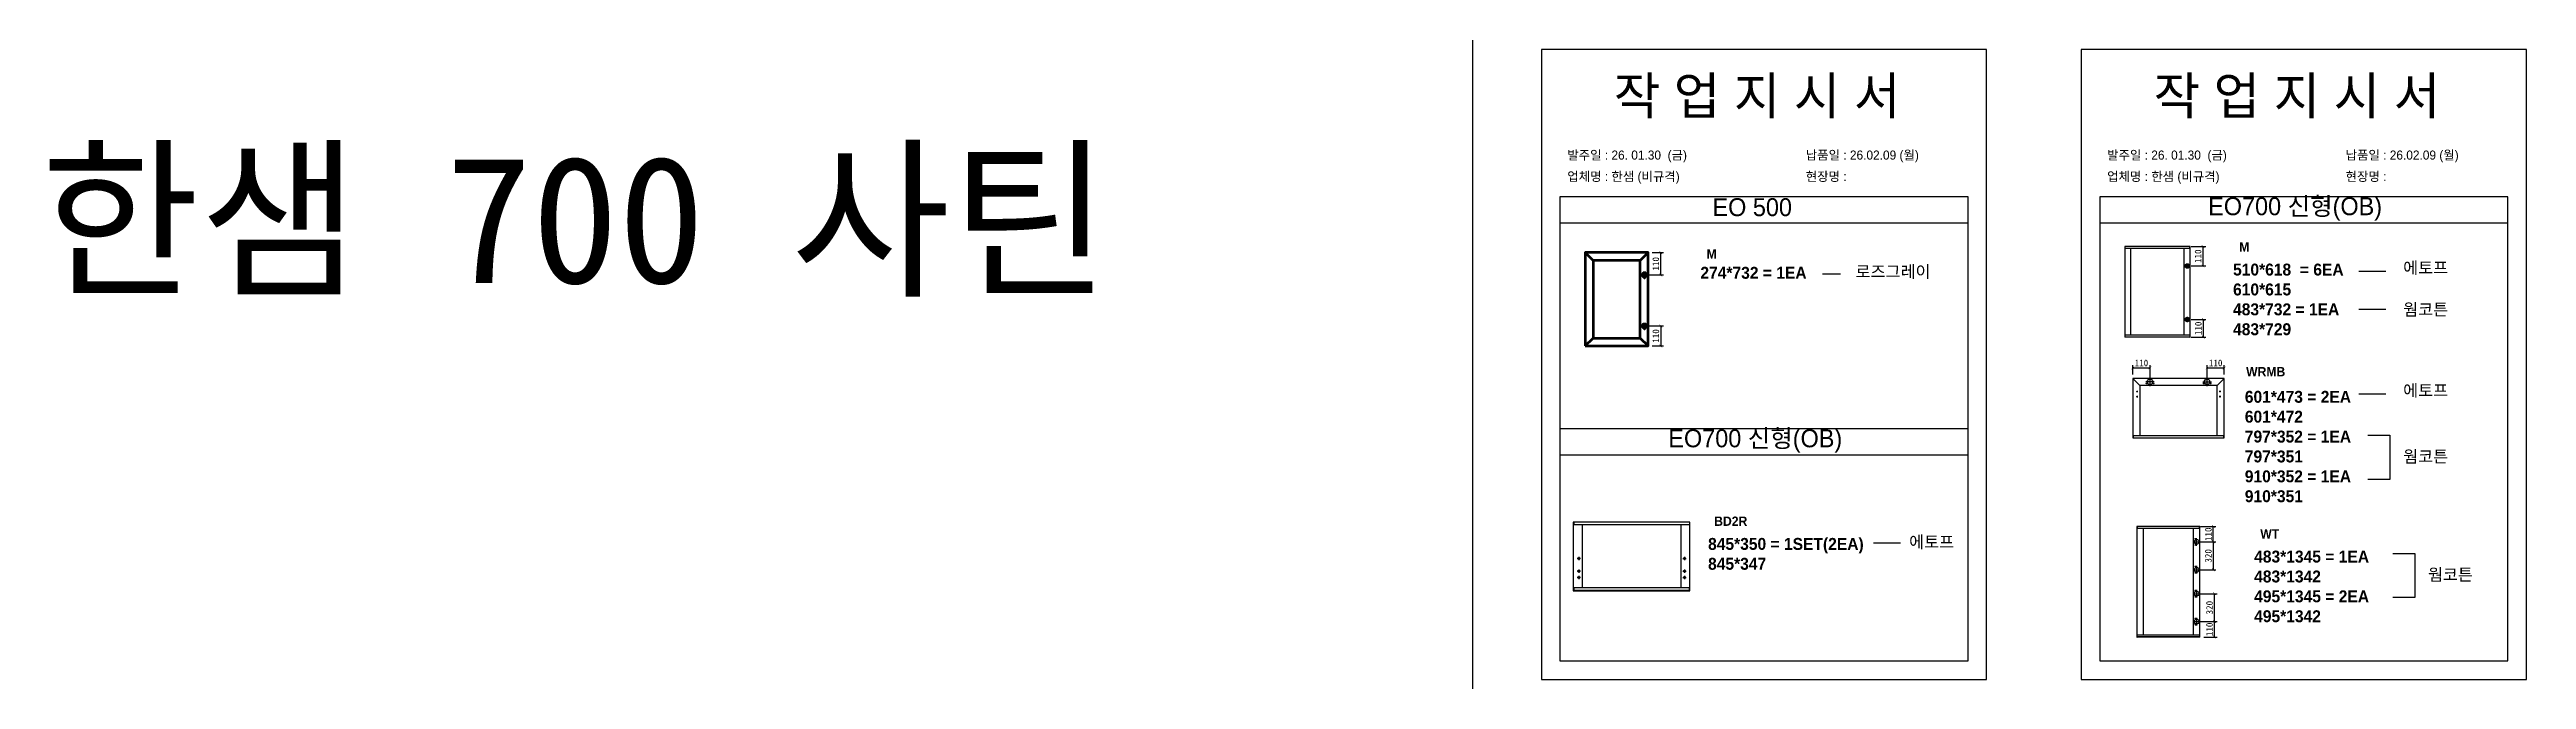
# Model space of a CAD drawing. Header units: millimetres. Extents: x -44117 to 256353, y -2095463 to 65325.
# Drawn here: x 104930 to 114277, y -678114 to -675738 of the extents above; entities that cross this region are included whole.
import ezdxf

# ---------------------------------------------------------------- set-up
doc = ezdxf.new("R2010")
doc.units = ezdxf.units.MM
doc.header["$LTSCALE"] = 10
doc.layers.add('Layer1', color=7, linetype='Continuous', lineweight=70)
doc.styles.add('MtX_Gulim', font='')
doc.styles.get('MtX_Gulim').set_extended_font_data('Gulim', bold=True)
doc.dimstyles.new('ISO-25', dxfattribs={"dimtxt": 2.5, "dimasz": 2.5, "dimexe": 1, "dimexo": 1, "dimtad": 1, "dimtxsty": 'Standard', "dimblk": 'ARCHTICK', "dimcen": 2.5, "dimadec": 0, "dimazin": 0, "dimtfac": 1, "dimtmove": 0, "dimatfit": 3, "dimfxl": 0, "dimarcsym": 0})

msp = doc.modelspace()

# ---------------------------------------------------------------- texts
at = {"linetype": 'Continuous', "style": 'MtX_Gulim'}
for s, height, p in [('M', 35.04934, (113192.97844, -676499.37351)), ('M', 35.04934, (111182.79682, -676526.02378)), ('WRMB', 35.049344, (113219.17146, -676970.23491)), ('BD2R', 35.049344, (111211.76627, -677534.20471)), ('WT', 35.049344, (113272.59209, -677581.99451))]:
    msp.add_text(s, height=height, dxfattribs=at).set_placement(p)
at = {"attachment_point": 1}
for s, width, gutter_width, heights, insert, char_height in [('{\\fGulim|b0|i0|c129|p50;작 업 지 시 서}', 3307.3198183, 12.5, [-155.84554], (110832.61257, -675841.78834), 140), ('{\\fGulim|b0|i0|c129|p50;작 업 지 시 서}', 3307.3198183, 12.5, [-155.84554], (112869.87971, -675841.78834), 140), ('{\\f굴림|b0|i0|c129|p50;한샘} 700 {\\f굴림|b0|i0|c129|p50;사틴}', 5072.1082947, 2395.6482, [-533.35869], (104895.62473, -676139.26525), 479.1296392), ('{\\fGulim|b0|i0|c129|p50;업체명 : 한샘 (비규격)}', 3307.3198183, 12.5, [36.11279], (110657.40321, -676199.16493), 34.3), ('\\pt11;{\\fGulim|b0|i0|c129|p50;발주일 : 26. 01.30  (금)}', 3307.3198183, 12.5, [34.50412], (110657.40321, -676118.50876), 34.3), ('{\\fGulim|b0|i0|c129|p50;현장명 : }', 3307.3198183, 12.5, [-38.2735], (111557.3812, -676199.16493), 34.3), ('{\\fGulim|b0|i0|c129|p50;납품일 : 26.02.09 (월)}', 3307.3198183, 12.5, [35.09023], (111557.3812, -676118.50876), 34.3), ('{\\fGulim|b0|i0|c129|p50;업체명 : 한샘 (비규격)}', 3307.3198183, 12.5, [36.11279], (112694.67035, -676199.16493), 34.3), ('\\pt11;{\\fGulim|b0|i0|c129|p50;발주일 : 26. 01.30  (금)}', 3307.3198183, 12.5, [34.50412], (112694.67035, -676118.50876), 34.3), ('{\\fGulim|b0|i0|c129|p50;현장명 : }', 3307.3198183, 12.5, [-38.2735], (113594.64834, -676199.16493), 34.3), ('{\\fGulim|b0|i0|c129|p50;납품일 : 26.02.09 (월)}', 3307.3198183, 12.5, [35.09023], (113594.64834, -676118.50876), 34.3), ('{\\fGulim|b0|i0|c129|p50;EO700 신형(OB)}', 1597.0710432, 6.03612, [-85.06834], (113075.90603, -676294.84273), 67.6045736), ('{\\fGulim|b0|i0|c129|p50;EO 500}', 1597.0710432, 6.03612, [-69.31494], (111205.33037, -676298.32426), 67.6045736), ('{\\f굴림|b1|i0|c129|p50;274*732 = 1EA}', 13607.1496112, 175, [869.63134], (111159.56966, -676557.18141), 45), ('{\\f굴림|b1|i0|c129|p50;로즈그레이}', 13607.1496112, 175, [-50.05952], (111745.64411, -676552.7449), 45), ('{\\f굴림|b1|i0|c129|p50;510*618  = 6EA\\P\\C1;610*615\\P\\C256;483*732 = 1EA\\P\\C1;483*729}', 13607.1496112, 175, [-271.60714], (113169.75128, -676545.06055), 45), ('{\\f굴림|b1|i0|c129|p50;에토프}', 13607.1496112, 175, [-50.05952], (113811.7507, -676538.35015), 45), ('{\\f굴림|b1|i0|c129|p50;웜코튼}', 13607.1496112, 175, [-48.57143], (113811.7507, -676695.73628), 45), ('{\\f굴림|b1|i0|c129|p50;601*473 = 2EA\\P\\C1;601*472\\P\\C256;797*352 = 1EA\\P\\C1;797*351\\P\\C256;910*352 = 1EA\\P\\C1;910*351}', 13607.1496112, 175, [-421.84524], (113214.16626, -677024.97502), 45), ('{\\f굴림|b1|i0|c129|p50;에토프}', 13607.1496112, 175, [-50.05952], (113811.7507, -677001.11886), 45), ('{\\fGulim|b0|i0|c129|p50;EO700 신형(OB)}', 1597.0710432, 6.03612, [-85.06834], (111038.63889, -677170.25787), 67.6045736), ('{\\f굴림|b1|i0|c129|p50;웜코튼}', 13607.1496112, 175, [-48.57143], (113811.7507, -677250.22492), 45), ('{\\f굴림|b1|i0|c129|p50;845*350 = 1SET(2EA)^J\\C1;845*347}', 13607.1496112, 175, [-126.36905], (111188.53911, -677579.89175), 45), ('{\\f굴림|b1|i0|c129|p50;에토프}', 13607.1496112, 175, [-50.05952], (111947.43567, -677572.53841), 45), ('{\\f굴림|b1|i0|c129|p50;483*1345 = 1EA\\P\\C1;483*1342\\P\\C256;495*1345 = 2EA\\P\\C1;495*1342}', 13607.1496112, 175, [-271.60714], (113249.36493, -677627.68155), 45), ('{\\f굴림|b1|i0|c129|p50;웜코튼}', 13607.1496112, 175, [-48.57143], (113905.55517, -677695.79614), 45)]:
    msp.add_mtext_dynamic_manual_height_columns(s, width=width, gutter_width=gutter_width, heights=heights, dxfattribs=dict(at, insert=insert, char_height=char_height))

# ---------------------------------------------------------------- blocks, each defined once
blk = doc.blocks.new('_ArchTick')
at = {"color": 0, "linetype": 'ByBlock', "const_width": 0.15}
blk.add_lwpolyline([(-0.5, -0.5), (0.5, 0.5)], dxfattribs=at)
blk = doc.blocks.new('*D4693')
at = {"color": 0, "lineweight": -2}
for p, q in [((110977.4, -676503.6), (111020.2, -676503.6)), ((111010.2, -676587.7), (111010.2, -676503.6)), ((110963.3, -676587.7), (111020.2, -676587.7))]:
    blk.add_line(p, q, dxfattribs=at)
at = {"layer": 'Defpoints', "color": 0}
for p in [(110962.4, -676503.6), (111010.2, -676503.6), (110948.3, -676587.7)]:
    blk.add_point(p, dxfattribs=at)
at = {"color": 0, "lineweight": -2, "xscale": 10, "yscale": 10, "zscale": 10}
for p, rotation in [((111010.2, -676503.6), 90), ((111010.2, -676587.7), 270)]:
    blk.add_blockref('_ArchTick', p, dxfattribs=dict(at, rotation=rotation))
at = {"color": 0, "insert": (110991.4, -676545.7), "char_height": 25, "attachment_point": 5, "rotation": 90}
blk.add_mtext('110', dxfattribs=at)
blk = doc.blocks.new('*D4694')
at = {"color": 0, "lineweight": -2}
for p, q in [((110963.3, -676780.3), (111020.2, -676780.3)), ((111010.2, -676780.3), (111010.2, -676855.6)), ((110977.4, -676855.6), (111020.2, -676855.6))]:
    blk.add_line(p, q, dxfattribs=at)
at = {"layer": 'Defpoints', "color": 0}
for p in [(110948.3, -676780.3), (110962.4, -676855.6), (111010.2, -676855.6)]:
    blk.add_point(p, dxfattribs=at)
at = {"color": 0, "lineweight": -2, "xscale": 10, "yscale": 10, "zscale": 10}
for p, rotation in [((111010.2, -676780.3), 90), ((111010.2, -676855.6), 270)]:
    blk.add_blockref('_ArchTick', p, dxfattribs=dict(at, rotation=rotation))
at = {"color": 0, "insert": (110991.4, -676818), "char_height": 25, "attachment_point": 5, "rotation": 90}
blk.add_mtext('110', dxfattribs=at)
blk = doc.blocks.new('*D4695')
at = {"color": 0, "lineweight": -2}
for p, q in [((113011.9, -676480.4), (113066.5, -676480.4)), ((113011.9, -676554), (113066.5, -676554)), ((113056.5, -676554), (113056.5, -676480.4))]:
    blk.add_line(p, q, dxfattribs=at)
at = {"layer": 'Defpoints', "color": 0}
for p in [(112996.9, -676480.4), (112996.9, -676554), (113056.5, -676480.4)]:
    blk.add_point(p, dxfattribs=at)
at = {"color": 0, "lineweight": -2, "xscale": 10, "yscale": 10, "zscale": 10}
for p, rotation in [((113056.5, -676480.4), 90), ((113056.5, -676554), 270)]:
    blk.add_blockref('_ArchTick', p, dxfattribs=dict(at, rotation=rotation))
at = {"color": 0, "insert": (113037.8, -676517.2), "char_height": 25, "attachment_point": 5, "rotation": 90}
blk.add_mtext('110', dxfattribs=at)
blk = doc.blocks.new('*D4696')
at = {"color": 0, "lineweight": -2}
for p, q in [((113011.9, -676755.9), (113067.5, -676755.9)), ((113057.5, -676755.9), (113057.5, -676822.8)), ((113011.9, -676822.8), (113067.5, -676822.8))]:
    blk.add_line(p, q, dxfattribs=at)
at = {"layer": 'Defpoints', "color": 0}
for p in [(112996.9, -676755.9), (112996.9, -676822.8), (113057.5, -676822.8)]:
    blk.add_point(p, dxfattribs=at)
at = {"color": 0, "lineweight": -2, "xscale": 10, "yscale": 10, "zscale": 10}
for p, rotation in [((113057.5, -676755.9), 90), ((113057.5, -676822.8), 270)]:
    blk.add_blockref('_ArchTick', p, dxfattribs=dict(at, rotation=rotation))
at = {"color": 0, "insert": (113038.7, -676789.3), "char_height": 25, "attachment_point": 5, "rotation": 90}
blk.add_mtext('110', dxfattribs=at)
blk = doc.blocks.new('*D4697')
at = {"color": 0, "lineweight": -2}
for p, q in [((112791.9, -676963.2), (112791.9, -676928.6)), ((112791.9, -676938.6), (112856.4, -676938.6)), ((112856.4, -676975.9), (112856.4, -676928.6))]:
    blk.add_line(p, q, dxfattribs=at)
at = {"layer": 'Defpoints', "color": 0}
for p in [(112856.4, -676938.6), (112791.9, -676978.2), (112856.4, -676990.9)]:
    blk.add_point(p, dxfattribs=at)
at = {"color": 0, "lineweight": -2, "xscale": 10, "yscale": 10, "zscale": 10, "rotation": 180}
blk.add_blockref('_ArchTick', (112791.9, -676938.6), dxfattribs=at)
at = {"color": 0, "lineweight": -2, "xscale": 10, "yscale": 10, "zscale": 10}
blk.add_blockref('_ArchTick', (112856.4, -676938.6), dxfattribs=at)
at = {"color": 0, "insert": (112824.1, -676919.9), "char_height": 25, "attachment_point": 5}
blk.add_mtext('110', dxfattribs=at)
blk = doc.blocks.new('*D4698')
at = {"color": 0, "lineweight": -2}
for p, q in [((113071.9, -676975.9), (113071.9, -676928.6)), ((113071.9, -676938.6), (113136.5, -676938.6)), ((113136.5, -676963.2), (113136.5, -676928.6))]:
    blk.add_line(p, q, dxfattribs=at)
at = {"layer": 'Defpoints', "color": 0}
for p in [(113136.5, -676938.6), (113071.9, -676990.9), (113136.5, -676978.2)]:
    blk.add_point(p, dxfattribs=at)
at = {"color": 0, "lineweight": -2, "xscale": 10, "yscale": 10, "zscale": 10, "rotation": 180}
blk.add_blockref('_ArchTick', (113071.9, -676938.6), dxfattribs=at)
at = {"color": 0, "lineweight": -2, "xscale": 10, "yscale": 10, "zscale": 10}
blk.add_blockref('_ArchTick', (113136.5, -676938.6), dxfattribs=at)
at = {"color": 0, "insert": (113104.2, -676919.9), "char_height": 25, "attachment_point": 5}
blk.add_mtext('110', dxfattribs=at)
blk = doc.blocks.new('*D4699')
at = {"color": 0, "lineweight": -2}
for p, q in [((113047.4, -677537), (113105.3, -677537)), ((113047.4, -677594.9), (113105.3, -677594.9)), ((113095.3, -677594.9), (113095.3, -677537))]:
    blk.add_line(p, q, dxfattribs=at)
at = {"layer": 'Defpoints', "color": 0}
for p in [(113032.4, -677537), (113032.4, -677594.9), (113095.3, -677537)]:
    blk.add_point(p, dxfattribs=at)
at = {"color": 0, "lineweight": -2, "xscale": 10, "yscale": 10, "zscale": 10}
for p, rotation in [((113095.3, -677537), 90), ((113095.3, -677594.9), 270)]:
    blk.add_blockref('_ArchTick', p, dxfattribs=dict(at, rotation=rotation))
at = {"color": 0, "insert": (113076.6, -677565.9), "char_height": 25, "attachment_point": 5, "rotation": 90}
blk.add_mtext('110', dxfattribs=at)
blk = doc.blocks.new('*D4700')
at = {"color": 0, "lineweight": -2}
for p, q in [((113047.4, -677895.4), (113109.9, -677895.4)), ((113059, -677953.9), (113109.9, -677953.9)), ((113099.9, -677953.9), (113099.9, -677895.4))]:
    blk.add_line(p, q, dxfattribs=at)
at = {"layer": 'Defpoints', "color": 0}
for p in [(113032.4, -677895.4), (113044, -677953.9), (113099.9, -677895.4)]:
    blk.add_point(p, dxfattribs=at)
at = {"color": 0, "lineweight": -2, "xscale": 10, "yscale": 10, "zscale": 10}
for p, rotation in [((113099.9, -677895.4), 90), ((113099.9, -677953.9), 270)]:
    blk.add_blockref('_ArchTick', p, dxfattribs=dict(at, rotation=rotation))
at = {"color": 0, "insert": (113081.1, -677924.7), "char_height": 25, "attachment_point": 5, "rotation": 90}
blk.add_mtext('110', dxfattribs=at)
blk = doc.blocks.new('*D4701')
at = {"color": 0, "lineweight": -2}
for p, q in [((113047.4, -677790.2), (113109.9, -677790.2)), ((113099.9, -677895.4), (113099.9, -677790.2)), ((113047.4, -677895.4), (113109.9, -677895.4))]:
    blk.add_line(p, q, dxfattribs=at)
at = {"layer": 'Defpoints', "color": 0}
for p in [(113032.4, -677790.2), (113099.9, -677790.2), (113032.4, -677895.4)]:
    blk.add_point(p, dxfattribs=at)
at = {"color": 0, "lineweight": -2, "xscale": 10, "yscale": 10, "zscale": 10}
for p, rotation in [((113099.9, -677790.2), 90), ((113099.9, -677895.4), 270)]:
    blk.add_blockref('_ArchTick', p, dxfattribs=dict(at, rotation=rotation))
at = {"color": 0, "insert": (113081.1, -677842.8), "char_height": 25, "attachment_point": 5, "rotation": 90}
blk.add_mtext('320', dxfattribs=at)
blk = doc.blocks.new('*D4702')
at = {"color": 0, "lineweight": -2}
for p, q in [((113047.4, -677594.9), (113105.3, -677594.9)), ((113095.3, -677594.9), (113095.3, -677700)), ((113047.4, -677700), (113105.3, -677700))]:
    blk.add_line(p, q, dxfattribs=at)
at = {"layer": 'Defpoints', "color": 0}
for p in [(113032.4, -677594.9), (113032.4, -677700), (113095.3, -677700)]:
    blk.add_point(p, dxfattribs=at)
at = {"color": 0, "lineweight": -2, "xscale": 10, "yscale": 10, "zscale": 10}
for p, rotation in [((113095.3, -677594.9), 90), ((113095.3, -677700), 270)]:
    blk.add_blockref('_ArchTick', p, dxfattribs=dict(at, rotation=rotation))
at = {"color": 0, "insert": (113076.6, -677647.4), "char_height": 25, "attachment_point": 5, "rotation": 90}
blk.add_mtext('320', dxfattribs=at)

# ---------------------------------------------------------------- dimensions: what is measured, and where the dimension line sits
for base, p1, p2, text, picture, middle in [((113056.51735, -676480.39221), (112996.90358, -676554.00869), (112996.90358, -676480.39221), '110', '*D4695', (113037.76735, -676517.20045)), ((111010.17528, -676503.57832), (110948.34765, -676587.72322), (110962.41581, -676503.57832), '110', '*D4693', (110991.42528, -676545.65077)), ((113057.47083, -676822.77103), (112996.90358, -676755.88665), (112996.90358, -676822.77103), '110', '*D4696', (113038.72083, -676789.32884)), ((111010.17528, -676855.61521), (110948.34765, -676780.29205), (110962.41581, -676855.61521), '110', '*D4694', (110991.42528, -676817.95363)), ((113095.30369, -677700.0326), (113032.37855, -677594.85006), (113032.37855, -677700.0326), '320', '*D4702', (113076.55369, -677647.44133)), ((113099.87515, -677790.2426), (113032.37855, -677895.42513), (113032.37855, -677790.2426), '320', '*D4701', (113081.12515, -677842.83386)), ((113099.87515, -677895.42513), (113044.0171, -677953.92983), (113032.37855, -677895.42513), '110', '*D4700', (113081.12515, -677924.67748))]:
    dim = msp.add_linear_dim(base=base, p1=p1, p2=p2, angle=90, text=text, dimstyle='ISO-25', override={"dimscale": 10, "dimasz": 1, "dimexo": 1.5, "dimtxsty": 'Standard'})
    dim.commit()
    dim.dimension.update_dxf_attribs({"geometry": picture, "text_midpoint": middle})
for base, p1, p2, picture, middle in [((112856.39735, -676938.62355), (112791.8773, -676978.20395), (112856.39735, -676990.93038), '*D4697', (112824.13733, -676919.87355)), ((113136.46717, -676938.62355), (113071.94713, -676990.93038), (113136.46717, -676978.20395), '*D4698', (113104.20715, -676919.87355))]:
    dim = msp.add_linear_dim(base=base, p1=p1, p2=p2, text='110', dimstyle='ISO-25', override={"dimscale": 10, "dimasz": 1, "dimexo": 1.5, "dimtxsty": 'Standard'})
    dim.commit()
    dim.dimension.update_dxf_attribs({"geometry": picture, "text_midpoint": middle})
dim = msp.add_linear_dim(base=(113095.30369, -677537.01297), p1=(113032.37855, -677594.85006), p2=(113032.37855, -677537.01297), angle=90, text='110', dimstyle='ISO-25', override={"dimscale": 10, "dimasz": 1, "dimexo": 1.5, "dimtxsty": 'Standard'})
dim.commit()
dim.dimension.update_dxf_attribs({"geometry": '*D4699', "text_midpoint": (113095.30369, -677565.93152), "dimtype": 160})

# ---------------------------------------------------------------- linework, layer by layer
for p, q in [((112169.80596, -676292.79555), (110629.80596, -676292.79555)), ((114207.0731, -676292.79555), (112667.0731, -676292.79555)), ((112169.80596, -676392.79555), (110629.80596, -676392.79555)), ((114207.0731, -676392.79555), (112667.0731, -676392.79555)), ((112761.04092, -676480.63817), (112761.04092, -676822.52506)), ((113007.54156, -676481.08091), (112761.04092, -676481.08091)), ((113007.54156, -676487.77107), (112761.04092, -676487.77107)), ((113007.2956, -676480.39221), (112761.28688, -676480.39221)), ((112782.93152, -676487.27914), (112782.93152, -676815.39218)), ((112985.405, -676815.39218), (112985.405, -676487.77107)), ((113006.31175, -676487.77107), (113006.31175, -676480.39221)), ((113007.54156, -676822.52506), (113007.54156, -676480.63817)), ((111620.49028, -676584.10745), (111688.74298, -676584.10745)), ((113746.29187, -676575.02919), (113644.67036, -676575.02919)), ((113746.29187, -676718.34157), (113644.67036, -676718.34157)), ((113007.54156, -676815.39218), (112761.04092, -676815.39218)), ((113007.54156, -676822.08234), (112761.04092, -676822.08234)), ((113007.2956, -676822.77103), (112761.28688, -676822.77103)), ((112762.27073, -676822.77103), (112762.27073, -676815.39218)), ((113006.31175, -676815.39218), (113006.31175, -676822.77103)), ((112791.58134, -676978.20395), (112791.58134, -677202.54428)), ((112817.92209, -677004.5447), (112791.66802, -676977.99467)), ((113136.46717, -676977.90799), (112791.8773, -676977.90799)), ((112804.8997, -677027.62985), (112810.81897, -677027.62985)), ((112807.85933, -677024.67022), (112807.85933, -677030.58949)), ((112817.92209, -677004.5447), (112817.92209, -677194.55326)), ((113110.42238, -677004.5447), (112817.92209, -677004.5447)), ((112872.54077, -676990.93038), (112840.25393, -676990.93038)), ((112845.4467, -676996.84965), (112840.71128, -676996.84965)), ((112843.07899, -676994.48194), (112843.07899, -676999.21736)), ((112856.39735, -677007.0738), (112856.39735, -676974.78696)), ((112872.08341, -676996.84965), (112867.348, -676996.84965)), ((112869.7157, -676994.48194), (112869.7157, -676999.21736)), ((113055.80371, -676990.93038), (113088.09055, -676990.93038)), ((113060.99649, -676996.84965), (113056.26107, -676996.84965)), ((113058.62878, -676994.48194), (113058.62878, -676999.21736)), ((113071.94713, -677007.0738), (113071.94713, -676974.78696)), ((113087.6332, -676996.84965), (113082.89779, -676996.84965)), ((113085.26549, -676994.48194), (113085.26549, -676999.21736)), ((113110.42238, -677004.5447), (113136.67645, -676977.99467)), ((113110.42238, -677193.96134), (113110.42238, -677004.5447)), ((113123.44478, -677027.62985), (113117.52551, -677027.62985)), ((113120.48515, -677024.67022), (113120.48515, -677030.58949)), ((113136.76313, -677202.54428), (113136.76313, -676978.20395)), ((112804.8997, -677046.57152), (112810.81897, -677046.57152)), ((112807.85933, -677043.61188), (112807.85933, -677049.53115)), ((113123.44478, -677046.57152), (113117.52551, -677046.57152)), ((113120.48515, -677043.61188), (113120.48515, -677049.53115)), ((113746.29187, -677037.7979), (113644.67036, -677037.7979)), ((112169.80596, -677168.21069), (110629.80596, -677168.21069)), ((112791.58134, -677193.96134), (113136.76313, -677193.96134)), ((112791.58134, -677202.01154), (113136.46717, -677202.01154)), ((112791.8773, -677202.84024), (113136.46717, -677202.84024)), ((112793.06115, -677193.96134), (112793.06115, -677202.84024)), ((113135.28332, -677202.84024), (113135.28332, -677193.96134)), ((112169.80596, -677268.21069), (110629.80596, -677268.21069)), ((110679.78848, -677520.24295), (110679.78848, -677778.68501)), ((111120.39888, -677520.90941), (110679.78848, -677520.90941)), ((111120.39888, -677530.98051), (110679.78848, -677530.98051)), ((111120.02862, -677519.87268), (110680.15874, -677519.87268)), ((110681.63978, -677519.87268), (110681.63978, -677530.98051)), ((110713.11195, -677530.98051), (110713.11195, -677767.94745)), ((111087.0754, -677767.94745), (111087.0754, -677530.98051)), ((111118.54757, -677519.87268), (111118.54757, -677530.98051)), ((111120.39888, -677778.68501), (111120.39888, -677520.24295)), ((112807.10152, -677536.53366), (112807.10152, -677953.74152)), ((113044.09509, -677537.01297), (112807.10152, -677537.01297)), ((113044.09509, -677544.25592), (112807.10152, -677544.25592)), ((113043.8288, -677536.26738), (112807.36781, -677536.26738)), ((112808.43295, -677536.26738), (112808.43295, -677544.25592)), ((112830.80088, -677543.72335), (112830.80088, -677946.01927)), ((113017.85396, -677594.85006), (113046.90314, -677594.85006)), ((113020.12945, -677946.01927), (113020.12945, -677544.25592)), ((113029.7157, -677582.86723), (113025.45514, -677582.86723)), ((113027.58542, -677580.73696), (113027.58542, -677584.99751)), ((113032.37855, -677609.37465), (113032.37855, -677580.32547)), ((113042.76366, -677544.25592), (113042.76366, -677536.26738)), ((113044.09509, -677953.74152), (113044.09509, -677536.53366)), ((110707.00265, -677657.60972), (110694.78404, -677657.60972)), ((110700.89334, -677651.50041), (110700.89334, -677663.71902)), ((111093.1847, -677657.60972), (111105.40331, -677657.60972)), ((111099.29401, -677651.50041), (111099.29401, -677663.71902)), ((111914.23128, -677599.73521), (111812.61433, -677599.73521)), ((113029.7157, -677606.83288), (113025.45514, -677606.83288)), ((113029.7157, -677688.04977), (113025.45514, -677688.04977)), ((113027.58542, -677604.7026), (113027.58542, -677608.96316)), ((113027.58542, -677685.91949), (113027.58542, -677690.18005)), ((113032.37855, -677685.50801), (113032.37855, -677714.55719)), ((111120.39888, -677767.94745), (110679.78848, -677767.94745)), ((111120.39888, -677778.01854), (110679.78848, -677778.01854)), ((110680.15874, -677779.05527), (111120.02862, -677779.05527)), ((110681.63978, -677767.94745), (110681.63978, -677779.05527)), ((110707.00265, -677705.0031), (110694.78404, -677705.0031)), ((110707.00265, -677728.6998), (110694.78404, -677728.6998)), ((110700.89334, -677698.8938), (110700.89334, -677711.11241)), ((110700.89334, -677722.59049), (110700.89334, -677734.8091)), ((111093.1847, -677705.0031), (111105.40331, -677705.0031)), ((111093.1847, -677728.6998), (111105.40331, -677728.6998)), ((111099.29401, -677698.8938), (111099.29401, -677711.11241)), ((111099.29401, -677722.59049), (111099.29401, -677734.8091)), ((111118.54757, -677779.05527), (111118.54757, -677767.94745)), ((113017.85396, -677700.0326), (113046.90314, -677700.0326)), ((113029.7157, -677712.01541), (113025.45514, -677712.01541)), ((113029.7157, -677778.25977), (113025.45514, -677778.25977)), ((113027.58542, -677709.88514), (113027.58542, -677714.14569)), ((113027.58542, -677776.12949), (113027.58542, -677780.39005)), ((113032.37855, -677775.71801), (113032.37855, -677804.76719)), ((113017.85396, -677790.2426), (113046.90314, -677790.2426)), ((113029.7157, -677802.22541), (113025.45514, -677802.22541)), ((113027.58542, -677800.09513), (113027.58542, -677804.35569)), ((113044.09509, -677946.01927), (112807.10152, -677946.01927)), ((113044.09509, -677953.26222), (112807.10152, -677953.26222)), ((113043.8288, -677954.00782), (112807.36781, -677954.00782)), ((112808.43295, -677954.00782), (112808.43295, -677946.01927)), ((113017.85396, -677895.42513), (113046.90314, -677895.42513)), ((113029.7157, -677883.44229), (113025.45514, -677883.44229)), ((113029.7157, -677907.40794), (113025.45514, -677907.40794)), ((113027.58542, -677881.31202), (113027.58542, -677885.57257)), ((113027.58542, -677905.27766), (113027.58542, -677909.53822)), ((113032.37855, -677880.90054), (113032.37855, -677909.94972)), ((113042.76366, -677946.01927), (113042.76366, -677954.00782))]:
    msp.add_line(p, q)
at = {"color": 1}
for p in [(110300.49669, 21924.9366), (110300.49669, 14161.07811), (110300.49669, 18584.38997), (110300.49669, 10820.53148), (110300.49669, 18627.87121), (110300.49669, 10864.01272), (110300.49669, 15287.32457), (110300.49669, 7523.46608), (110300.49669, 3746.75115), (110300.49669, 21924.9366), (110300.49669, 14161.07811), (110300.49669, 18584.38997), (110300.49669, 10820.53148), (110300.49669, 18627.87121), (110300.49669, 10864.01272), (110300.49669, 15287.32457), (110300.49669, 7523.46608), (110300.49669, 3746.75115), (110300.49669, 21924.9366), (110300.49669, 14161.07811), (110300.49669, 18584.38997), (110300.49669, 10820.53148), (110300.49669, 18627.87121), (110300.49669, 10864.01272), (110300.49669, 15287.32457), (110300.49669, 7523.46608), (110300.49669, 3746.75115), (110300.49669, 21924.9366), (110300.49669, 14161.07811), (110300.49669, 18584.38997), (110300.49669, 10820.53148), (110300.49669, 18627.87121), (110300.49669, 10864.01272), (110300.49669, 15287.32457), (110300.49669, 7523.46608), (110300.49669, 3746.75115), (110300.49669, 21924.9366), (110300.49669, 14161.07811), (110300.49669, 18584.38997), (110300.49669, 10820.53148), (110300.49669, 18627.87121), (110300.49669, 10864.01272), (110300.49669, 15287.32457), (110300.49669, 7523.46608), (110300.49669, 3746.75115), (110300.49669, 21924.9366), (110300.49669, 14161.07811), (110300.49669, 18584.38997), (110300.49669, 10820.53148), (110300.49669, 18627.87121), (110300.49669, 10864.01272), (110300.49669, 15287.32457), (110300.49669, 7523.46608), (110300.49669, 3746.75115), (110300.49669, 21924.9366), (110300.49669, 14161.07811), (110300.49669, 18584.38997), (110300.49669, 10820.53148), (110300.49669, 18627.87121), (110300.49669, 10864.01272), (110300.49669, 15287.32457), (110300.49669, 7523.46608), (110300.49669, 3746.75115), (110300.49669, 21924.9366), (110300.49669, 14161.07811), (110300.49669, 18584.38997), (110300.49669, 10820.53148), (110300.49669, 18627.87121), (110300.49669, 10864.01272), (110300.49669, 15287.32457), (110300.49669, 7523.46608), (110300.49669, 3746.75115), (110300.49669, 21924.9366), (110300.49669, 14161.07811), (110300.49669, 18584.38997), (110300.49669, 10820.53148), (110300.49669, 18627.87121), (110300.49669, 10864.01272), (110300.49669, 15287.32457), (110300.49669, 7523.46608), (110300.49669, 3746.75115), (110300.49669, 21924.9366), (110300.49669, 14161.07811), (110300.49669, 18584.38997), (110300.49669, 10820.53148), (110300.49669, 18627.87121), (110300.49669, 10864.01272), (110300.49669, 15287.32457), (110300.49669, 7523.46608), (110300.49669, 3746.75115), (110300.49669, 12702.87182), (110300.49669, 4939.01333), (110300.49669, 9362.32519), (110300.49669, 1598.4667), (110300.49669, 9405.80642), (110300.49669, 1641.94794), (110300.49669, 6065.25979), (110300.49669, -1698.5987), (110300.49669, -5475.31363), (110300.49669, 12702.87182), (110300.49669, 4939.01333), (110300.49669, 9362.32519), (110300.49669, 1598.4667), (110300.49669, 9405.80642), (110300.49669, 1641.94794), (110300.49669, 6065.25979), (110300.49669, -1698.5987), (110300.49669, -5475.31363), (110300.49669, 12702.87182), (110300.49669, 4939.01333), (110300.49669, 9362.32519), (110300.49669, 1598.4667), (110300.49669, 9405.80642), (110300.49669, 1641.94794), (110300.49669, 6065.25979), (110300.49669, -1698.5987), (110300.49669, -5475.31363), (110300.49669, 12702.87182), (110300.49669, 4939.01333), (110300.49669, 9362.32519), (110300.49669, 1598.4667), (110300.49669, 9405.80642), (110300.49669, 1641.94794), (110300.49669, 6065.25979), (110300.49669, -1698.5987), (110300.49669, -5475.31363), (110300.49669, 12702.87182), (110300.49669, 4939.01333), (110300.49669, 9362.32519), (110300.49669, 1598.4667), (110300.49669, 9405.80642), (110300.49669, 1641.94794), (110300.49669, 6065.25979), (110300.49669, -1698.5987), (110300.49669, -5475.31363)]:
    msp.add_xline(p, (0, 1), dxfattribs=at)
for points in [[(110559.80596, -678113.62582), (112239.80596, -678113.62582), (112239.80596, -675737.62582), (110559.80596, -675737.62582)], [(112597.0731, -678113.62582), (114277.0731, -678113.62582), (114277.0731, -675737.62582), (112597.0731, -675737.62582)]]:
    msp.add_lwpolyline(points, close=True)
for points in [[(110629.80596, -676292.79555), (110629.80596, -678043.62582), (112169.80596, -678043.62582), (112169.80596, -676292.79555)], [(112667.0731, -676292.79555), (112667.0731, -678043.62582), (114207.0731, -678043.62582), (114207.0731, -676292.79555)], [(113678.53169, -677192.74829), (113761.91344, -677192.74829), (113761.91344, -677359.51179), (113678.53169, -677359.51179)], [(113772.33616, -677638.31952), (113855.71791, -677638.31952), (113855.71791, -677805.08302), (113772.33616, -677805.08302)]]:
    msp.add_lwpolyline(points)
for centre, radius in [((112807.85933, -677027.62985), 0.88789), ((112843.07899, -676996.84965), 0.94708), ((112856.39735, -676990.93038), 10.35872), ((112869.7157, -676996.84965), 0.94708), ((113058.62878, -676996.84965), 0.94708), ((113071.94713, -676990.93038), 10.35872), ((113085.26549, -676996.84965), 0.94708), ((113120.48515, -677027.62985), 0.88789), ((112807.85933, -677046.57152), 0.88789), ((113120.48515, -677046.57152), 0.88789), ((113032.37855, -677594.85006), 9.31997), ((113027.58542, -677582.86723), 0.85211), ((110700.89334, -677657.60972), 3.70261), ((111099.29401, -677657.60972), 3.70261), ((113032.37855, -677700.0326), 9.31997), ((113027.58542, -677606.83288), 0.85211), ((113027.58542, -677688.04977), 0.85211), ((110700.89334, -677705.0031), 3.70261), ((110700.89334, -677728.6998), 3.70261), ((111099.29401, -677705.0031), 3.70261), ((111099.29401, -677728.6998), 3.70261), ((113032.37855, -677790.2426), 9.31997), ((113027.58542, -677712.01541), 0.85211), ((113027.58542, -677778.25977), 0.85211), ((113027.58542, -677802.22541), 0.85211), ((113032.37855, -677895.42513), 9.31997), ((113027.58542, -677883.44229), 0.85211), ((113027.58542, -677907.40794), 0.85211)]:
    msp.add_circle(centre, radius)
for centre, radius, start, end in [((113007.2956, -676480.63817), 0.24596, 0, 90), ((112761.28688, -676822.52507), 0.24596, 180, 270), ((113007.2956, -676822.52507), 0.24596, 270, 0), ((112791.8773, -676978.20395), 0.29596, 90, 180), ((113136.46717, -676978.20395), 0.29596, 0, 90), ((112791.8773, -677202.54428), 0.29596, 180, 270), ((113136.46717, -677202.54428), 0.29596, 270, 0), ((110680.15874, -677520.24295), 0.37026, 90, 180), ((111120.02862, -677520.24295), 0.37026, 0, 90), ((112807.36781, -677536.53366), 0.26628, 90, 180), ((113043.8288, -677536.53366), 0.26628, 0, 90), ((110680.15874, -677778.68501), 0.37026, 180, 270), ((111120.02862, -677778.68501), 0.37026, 270, 0), ((112807.36781, -677953.74153), 0.26628, 180, 270), ((113043.8288, -677953.74153), 0.26628, 270, 0)]:
    msp.add_arc(centre, radius, start, end)
at = {"layer": 'Layer1'}
for p, q in [((110754.86342, -676533.22866), (110725.21308, -676503.57832)), ((110932.76547, -676533.22866), (110962.41581, -676503.57832)), ((112996.90358, -676544.94349), (112996.90358, -676563.07389)), ((110936.02315, -676587.72322), (110960.67215, -676587.72322)), ((112996.90358, -676764.95185), (112996.90358, -676746.82145)), ((110725.21308, -676855.61521), (110754.86342, -676825.96487)), ((110962.41581, -676855.61521), (110932.76547, -676825.96487)), ((110932.76547, -676825.96487), (110962.41581, -676855.61521)), ((110936.02315, -676780.29205), (110960.67215, -676780.29205))]:
    msp.add_line(p, q, dxfattribs=at)
for points in [[(110725.21308, -676855.61521), (110962.41581, -676855.61521), (110962.41581, -676503.57832), (110725.21308, -676503.57832)], [(110754.86342, -676825.96487), (110932.76547, -676825.96487), (110932.76547, -676533.22866), (110754.86342, -676533.22866)], [(113005.96878, -676554.00869), (112987.83838, -676554.00869)], [(110948.34765, -676575.39872), (110948.34765, -676600.04772)], [(113005.96878, -676755.88665), (112987.83838, -676755.88665)], [(110948.34765, -676767.96756), (110948.34765, -676792.61655)]]:
    msp.add_lwpolyline(points, close=True, dxfattribs=at)
for centre, radius in [((112996.90358, -676554.00869), 6.04347), ((110948.34765, -676587.72322), 8.21633), ((112996.90358, -676755.88665), 6.04347), ((110948.34765, -676780.29205), 8.21633)]:
    msp.add_circle(centre, radius, dxfattribs=at)

msp.set_redraw_order([(e.dxf.handle, doc.entitydb.next_handle()) for e in msp.query("TEXT MTEXT ATTDEF DIMENSION ARC_DIMENSION")])  # texts and dimensions are drawn at this point

doc.saveas('drawing.dxf')
